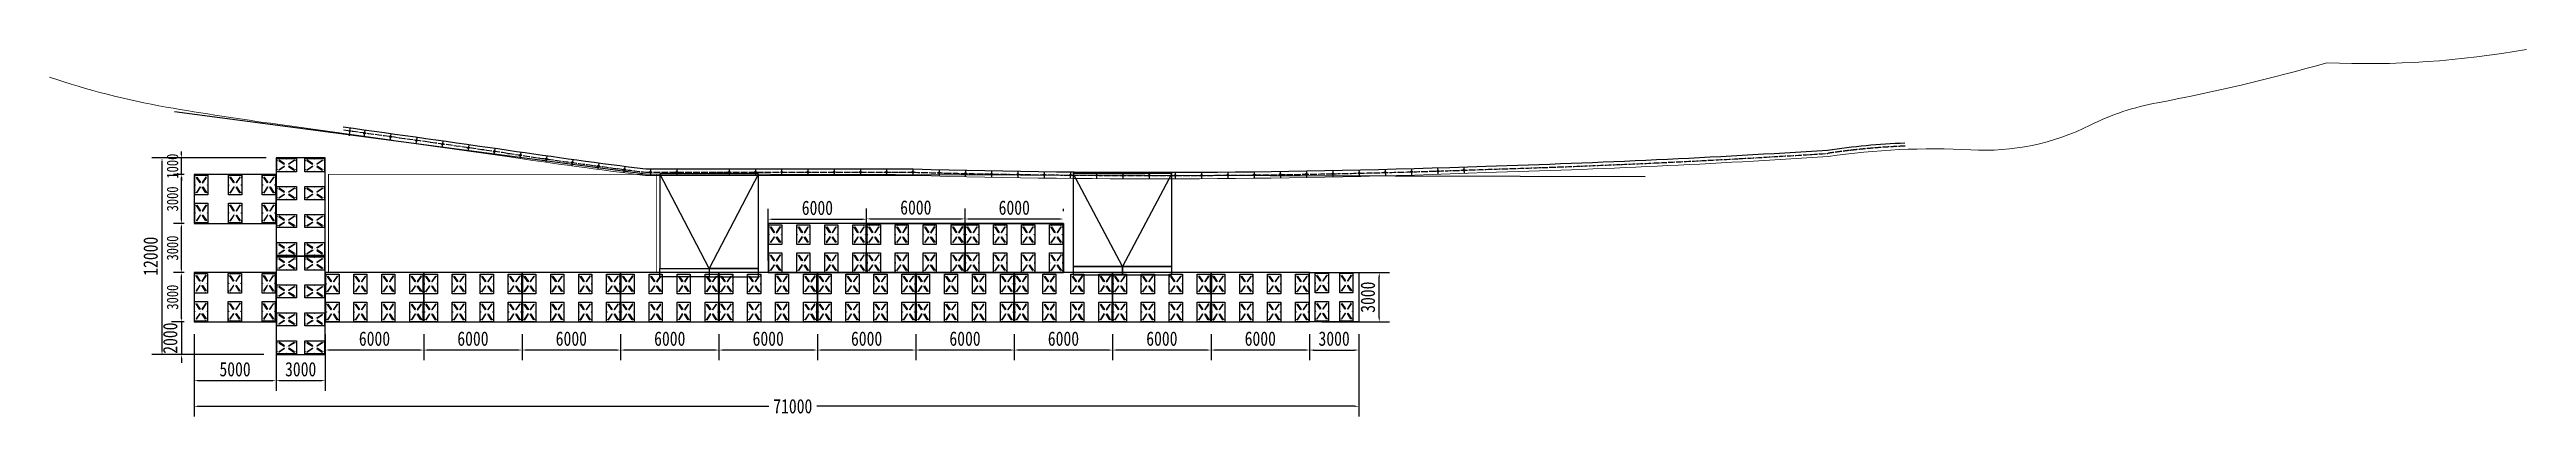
# Model space of a CAD drawing. Header units: millimetres. Extents: x -2018967 to 3675, y -751 to 1571936.
# Drawn here: x -1899858 to -1748861, y 1097384 to 1119796 of the extents above; entities that cross this region are included whole.
import ezdxf

# ---------------------------------------------------------------- set-up
doc = ezdxf.new("R2010")
doc.units = ezdxf.units.MM
doc.header["$LTSCALE"] = 1000
doc.linetypes.add('-6_350_HOLE$0$DASH', pattern=[0.35, 0.25, -0.1])
doc.linetypes.add('DOTE', pattern=[2.42, 2, -0.2, 0.02, -0.2])
doc.layers.get('0').update_dxf_attribs({"linetype": 'CONTINUOUS'})
doc.layers.get('DEFPOINTS').update_dxf_attribs({"linetype": 'CONTINUOUS'})
for name, color, linetype in [('1-下木', 215, 'CONTINUOUS'), ('1-中心线', 4, 'DOTE'), ('1-构筑物', 232, 'CONTINUOUS'), ('1-水岸线', 5, 'CONTINUOUS'), ('1-细部表达', 252, 'CONTINUOUS'), ('1-铺装分割线', 3, 'CONTINUOUS'), ('PUB_TEXT', 7, 'CONTINUOUS'), ('W-ALUMINUM_FRAME铝架', 30, 'CONTINUOUS')]:
    doc.layers.add(name, color=color, linetype=linetype)
doc.styles.add('STANDARD_T3', font='simplex.shx', dxfattribs={"width": 0.7, "bigfont": 'gbcbig.shx'})
doc.styles.add('黑体', font='simhei.ttf', dxfattribs={"width": 0.8})
doc.dimstyles.new('W&&200', dxfattribs={"dimtxt": 700, "dimasz": 200, "dimexe": 500, "dimexo": 600, "dimgap": 200, "dimtad": 1, "dimdec": 0, "dimzin": 0, "dimdsep": 46, "dimtxsty": 'STANDARD_T3', "dimcen": 0.09, "dimclrd": 1, "dimclre": 1, "dimclrt": 7, "dimazin": 2, "dimtfac": 1, "dimtdec": 0, "dimtix": 1, "dimtmove": 2, "dimatfit": 3, "dimfxl": 100, "dimtolj": 1, "dimtzin": 0, "dimarcsym": 0})
doc.dimstyles.new('W&&250', dxfattribs={"dimtxt": 875, "dimasz": 250, "dimexe": 625, "dimexo": 750, "dimgap": 250, "dimtad": 1, "dimdec": 0, "dimzin": 0, "dimdsep": 46, "dimtxsty": 'STANDARD_T3', "dimcen": 0.09, "dimclrd": 1, "dimclre": 1, "dimclrt": 7, "dimazin": 2, "dimtfac": 1, "dimtdec": 0, "dimtix": 1, "dimtmove": 2, "dimatfit": 3, "dimfxl": 100, "dimtolj": 1, "dimtzin": 0, "dimarcsym": 0})

# ---------------------------------------------------------------- blocks, each defined once
blk = doc.blocks.new('*D850')
at = {"color": 1, "lineweight": -2, "transparency": 16777216}
for p, q in [((-1822298, 1106171), (-1818172, 1106171)), ((-1818797, 1103421), (-1818797, 1105921)), ((-1822298, 1103171), (-1818172, 1103171))]:
    blk.add_line(p, q, dxfattribs=at)
at = {"color": 1, "transparency": 16777216}
for points in [[(-1818839, 1105921), (-1818755, 1105921), (-1818797, 1106171)], [(-1818839, 1103421), (-1818755, 1103421), (-1818797, 1103171)]]:
    blk.add_solid(points, dxfattribs=at)
at = {"layer": 'DEFPOINTS', "color": 0, "transparency": 16777216}
for p in [(-1823048, 1106171), (-1818797, 1106171), (-1823048, 1103171)]:
    blk.add_point(p, dxfattribs=at)
at = {"color": 7, "transparency": 16777216, "insert": (-1819489, 1104671), "char_height": 875, "attachment_point": 5, "rotation": 90, "style": '黑体'}
blk.add_mtext('\\A1;3000', dxfattribs=at)
blk = doc.blocks.new('*D851')
at = {"color": 1, "lineweight": -2, "transparency": 16777216}
for p, q in [((-1891048, 1102421), (-1891048, 1098952)), ((-1886048, 1102421), (-1886048, 1098952)), ((-1890798, 1099577), (-1886298, 1099577))]:
    blk.add_line(p, q, dxfattribs=at)
at = {"color": 1, "transparency": 16777216}
for points in [[(-1890798, 1099618), (-1890798, 1099535), (-1891048, 1099577)], [(-1886298, 1099618), (-1886298, 1099535), (-1886048, 1099577)]]:
    blk.add_solid(points, dxfattribs=at)
at = {"layer": 'DEFPOINTS', "color": 0, "transparency": 16777216}
for p in [(-1891048, 1103171), (-1886048, 1103171), (-1886048, 1099577)]:
    blk.add_point(p, dxfattribs=at)
at = {"color": 7, "transparency": 16777216, "insert": (-1888548, 1100269), "char_height": 875, "attachment_point": 5, "style": '黑体'}
blk.add_mtext('\\A1;5000', dxfattribs=at)
blk = doc.blocks.new('*D852')
at = {"color": 1, "lineweight": -2, "transparency": 16777216}
for p, q in [((-1886048, 1102421), (-1886048, 1098952)), ((-1883048, 1102421), (-1883048, 1098952)), ((-1885798, 1099577), (-1883298, 1099577))]:
    blk.add_line(p, q, dxfattribs=at)
at = {"color": 1, "transparency": 16777216}
for points in [[(-1885798, 1099618), (-1885798, 1099535), (-1886048, 1099577)], [(-1883298, 1099618), (-1883298, 1099535), (-1883048, 1099577)]]:
    blk.add_solid(points, dxfattribs=at)
at = {"layer": 'DEFPOINTS', "color": 0, "transparency": 16777216}
for p in [(-1886048, 1103171), (-1883048, 1103171), (-1883048, 1099577)]:
    blk.add_point(p, dxfattribs=at)
at = {"color": 7, "transparency": 16777216, "insert": (-1884548, 1100269), "char_height": 875, "attachment_point": 5, "style": '黑体'}
blk.add_mtext('\\A1;3000', dxfattribs=at)
blk = doc.blocks.new('*D853')
at = {"color": 1, "lineweight": -2, "transparency": 16777216}
for p, q in [((-1891648, 1106171), (-1892306, 1106171)), ((-1891806, 1103371), (-1891806, 1105971)), ((-1891648, 1103171), (-1892306, 1103171))]:
    blk.add_line(p, q, dxfattribs=at)
at = {"color": 1, "transparency": 16777216}
for points in [[(-1891840, 1105971), (-1891773, 1105971), (-1891806, 1106171)], [(-1891840, 1103371), (-1891773, 1103371), (-1891806, 1103171)]]:
    blk.add_solid(points, dxfattribs=at)
at = {"layer": 'DEFPOINTS', "color": 0, "transparency": 16777216}
for p in [(-1891806, 1106171), (-1891048, 1106171), (-1891048, 1103171)]:
    blk.add_point(p, dxfattribs=at)
at = {"color": 7, "transparency": 16777216, "insert": (-1892360, 1104671), "char_height": 700, "attachment_point": 5, "rotation": 90, "style": '黑体'}
blk.add_mtext('\\A1;3000', dxfattribs=at)
blk = doc.blocks.new('*D862')
at = {"color": 1, "lineweight": -2, "transparency": 16777216}
for p, q in [((-1891706, 1109171), (-1892306, 1109171)), ((-1891806, 1106371), (-1891806, 1108971)), ((-1891706, 1106171), (-1892306, 1106171))]:
    blk.add_line(p, q, dxfattribs=at)
at = {"color": 1, "transparency": 16777216}
for points in [[(-1891840, 1108971), (-1891773, 1108971), (-1891806, 1109171)], [(-1891840, 1106371), (-1891773, 1106371), (-1891806, 1106171)]]:
    blk.add_solid(points, dxfattribs=at)
at = {"layer": 'DEFPOINTS', "color": 0, "transparency": 16777216}
for p in [(-1891806, 1109171), (-1891048, 1109171), (-1883048, 1106171)]:
    blk.add_point(p, dxfattribs=at)
at = {"color": 7, "transparency": 16777216, "insert": (-1892360, 1107671), "char_height": 700, "attachment_point": 5, "rotation": 90, "style": '黑体'}
blk.add_mtext('\\A1;3000', dxfattribs=at)
blk = doc.blocks.new('*D863')
at = {"color": 1, "lineweight": -2, "transparency": 16777216}
for p, q in [((-1891648, 1112171), (-1892306, 1112171)), ((-1891806, 1109371), (-1891806, 1111971)), ((-1891648, 1109171), (-1892306, 1109171))]:
    blk.add_line(p, q, dxfattribs=at)
at = {"color": 1, "transparency": 16777216}
for points in [[(-1891840, 1111971), (-1891773, 1111971), (-1891806, 1112171)], [(-1891840, 1109371), (-1891773, 1109371), (-1891806, 1109171)]]:
    blk.add_solid(points, dxfattribs=at)
at = {"layer": 'DEFPOINTS', "color": 0, "transparency": 16777216}
for p in [(-1891806, 1112171), (-1891048, 1112171), (-1891048, 1109171)]:
    blk.add_point(p, dxfattribs=at)
at = {"color": 7, "transparency": 16777216, "insert": (-1892360, 1110671), "char_height": 700, "attachment_point": 5, "rotation": 90, "style": '黑体'}
blk.add_mtext('\\A1;3000', dxfattribs=at)
blk = doc.blocks.new('*D854')
at = {"color": 1, "lineweight": -2, "transparency": 16777216}
for p, q in [((-1886798, 1113171), (-1893627, 1113171)), ((-1893002, 1101421), (-1893002, 1112921)), ((-1886798, 1101171), (-1893627, 1101171))]:
    blk.add_line(p, q, dxfattribs=at)
at = {"color": 1, "transparency": 16777216}
for points in [[(-1893044, 1112921), (-1892960, 1112921), (-1893002, 1113171)], [(-1893044, 1101421), (-1892960, 1101421), (-1893002, 1101171)]]:
    blk.add_solid(points, dxfattribs=at)
at = {"layer": 'DEFPOINTS', "color": 0, "transparency": 16777216}
for p in [(-1893002, 1113171), (-1886048, 1113171), (-1886048, 1101171)]:
    blk.add_point(p, dxfattribs=at)
at = {"color": 7, "transparency": 16777216, "insert": (-1893695, 1107171), "char_height": 875, "attachment_point": 5, "rotation": 90, "style": '黑体'}
blk.add_mtext('\\A1;12000', dxfattribs=at)
blk = doc.blocks.new('*D855')
at = {"color": 1, "lineweight": -2, "transparency": 16777216}
for p, q in [((-1891798, 1103171), (-1892431, 1103171)), ((-1891806, 1103421), (-1891806, 1103671)), ((-1891806, 1103171), (-1891806, 1101171)), ((-1886798, 1101171), (-1892431, 1101171)), ((-1891806, 1100921), (-1891806, 1100671))]:
    blk.add_line(p, q, dxfattribs=at)
at = {"color": 1, "transparency": 16777216}
for points in [[(-1891848, 1103421), (-1891765, 1103421), (-1891806, 1103171)], [(-1891848, 1100921), (-1891765, 1100921), (-1891806, 1101171)]]:
    blk.add_solid(points, dxfattribs=at)
at = {"layer": 'DEFPOINTS', "color": 0, "transparency": 16777216}
for p in [(-1891048, 1103171), (-1891806, 1101171), (-1886048, 1101171)]:
    blk.add_point(p, dxfattribs=at)
at = {"color": 7, "transparency": 16777216, "insert": (-1892499, 1102171), "char_height": 875, "attachment_point": 5, "rotation": 90, "style": '黑体'}
blk.add_mtext('\\A1;2000', dxfattribs=at)
blk = doc.blocks.new('*U845')
at = {"layer": 'W-ALUMINUM_FRAME铝架', "color": 3}
blk.add_lwpolyline([(-6000, -1500), (6000, -1500), (6000, 1500), (-6000, 1500)], close=True, dxfattribs=at)
blk = doc.blocks.new('*U846')
at = {"color": 0, "linetype": 'ByBlock', "lineweight": -2, "transparency": 16777216}
for p in [(-48000, 0), (-36000, 0), (-24000, 0), (-12000, 0), (0, 0)]:
    blk.add_blockref('*U845', p, dxfattribs=at)
blk = doc.blocks.new('*D864')
at = {"color": 1, "lineweight": -2, "transparency": 16777216}
for p, q in [((-1891048, 1102421), (-1891048, 1097384)), ((-1820048, 1102421), (-1820048, 1097384)), ((-1890798, 1098009), (-1856012, 1098009)), ((-1820298, 1098009), (-1853085, 1098009))]:
    blk.add_line(p, q, dxfattribs=at)
at = {"color": 1, "transparency": 16777216}
for points in [[(-1890798, 1098051), (-1890798, 1097968), (-1891048, 1098009)], [(-1820298, 1098051), (-1820298, 1097968), (-1820048, 1098009)]]:
    blk.add_solid(points, dxfattribs=at)
at = {"layer": 'DEFPOINTS', "color": 0, "transparency": 16777216}
for p in [(-1891048, 1103171), (-1820048, 1103171), (-1820048, 1098009)]:
    blk.add_point(p, dxfattribs=at)
at = {"color": 7, "transparency": 16777216, "insert": (-1854548, 1098009), "char_height": 875, "attachment_point": 5, "style": '黑体'}
blk.add_mtext('\\A1;71000', dxfattribs=at)
blk = doc.blocks.new('*U847')
blk.add_lwpolyline([(-3000, -1500), (3000, -1500), (3000, 1500), (-3000, 1500)], close=True)
blk = doc.blocks.new('*U848')
at = {"color": 0, "linetype": 'ByBlock', "lineweight": -2, "transparency": 16777216}
for p in [(-54000, 0), (-48000, 0), (-42000, 0), (-36000, 0), (-30000, 0), (-24000, 0), (-18000, 0), (-12000, 0), (-6000, 0), (0, 0)]:
    blk.add_blockref('*U847', p, dxfattribs=at)
blk = doc.blocks.new('*D859')
at = {"color": 1, "lineweight": -2, "transparency": 16777216}
for p, q in [((-1829048, 1102421), (-1829048, 1100819)), ((-1823048, 1102421), (-1823048, 1100819)), ((-1823298, 1101444), (-1828798, 1101444))]:
    blk.add_line(p, q, dxfattribs=at)
at = {"color": 1, "transparency": 16777216}
for points in [[(-1828798, 1101485), (-1828798, 1101402), (-1829048, 1101444)], [(-1823298, 1101485), (-1823298, 1101402), (-1823048, 1101444)]]:
    blk.add_solid(points, dxfattribs=at)
at = {"layer": 'DEFPOINTS', "color": 0, "transparency": 16777216}
for p in [(-1829048, 1103171), (-1823048, 1103171), (-1829048, 1101444)]:
    blk.add_point(p, dxfattribs=at)
at = {"color": 7, "transparency": 16777216, "insert": (-1826048, 1102136), "char_height": 875, "attachment_point": 5, "style": '黑体'}
blk.add_mtext('\\A1;6000', dxfattribs=at)
blk = doc.blocks.new('*D860')
at = {"color": 1, "lineweight": -2, "transparency": 16777216}
for p, q in [((-1835048, 1102421), (-1835048, 1100819)), ((-1829048, 1102421), (-1829048, 1100819)), ((-1829298, 1101444), (-1834798, 1101444))]:
    blk.add_line(p, q, dxfattribs=at)
at = {"color": 1, "transparency": 16777216}
for points in [[(-1834798, 1101485), (-1834798, 1101402), (-1835048, 1101444)], [(-1829298, 1101485), (-1829298, 1101402), (-1829048, 1101444)]]:
    blk.add_solid(points, dxfattribs=at)
at = {"layer": 'DEFPOINTS', "color": 0, "transparency": 16777216}
for p in [(-1835048, 1103171), (-1829048, 1103171), (-1835048, 1101444)]:
    blk.add_point(p, dxfattribs=at)
at = {"color": 7, "transparency": 16777216, "insert": (-1832048, 1102136), "char_height": 875, "attachment_point": 5, "style": '黑体'}
blk.add_mtext('\\A1;6000', dxfattribs=at)
blk = doc.blocks.new('*D861')
at = {"color": 1, "lineweight": -2, "transparency": 16777216}
for p, q in [((-1841048, 1102421), (-1841048, 1100819)), ((-1835048, 1102421), (-1835048, 1100819)), ((-1835298, 1101444), (-1840798, 1101444))]:
    blk.add_line(p, q, dxfattribs=at)
at = {"color": 1, "transparency": 16777216}
for points in [[(-1840798, 1101485), (-1840798, 1101402), (-1841048, 1101444)], [(-1835298, 1101485), (-1835298, 1101402), (-1835048, 1101444)]]:
    blk.add_solid(points, dxfattribs=at)
at = {"layer": 'DEFPOINTS', "color": 0, "transparency": 16777216}
for p in [(-1841048, 1103171), (-1835048, 1103171), (-1841048, 1101444)]:
    blk.add_point(p, dxfattribs=at)
at = {"color": 7, "transparency": 16777216, "insert": (-1838048, 1102136), "char_height": 875, "attachment_point": 5, "style": '黑体'}
blk.add_mtext('\\A1;6000', dxfattribs=at)
blk = doc.blocks.new('*D865')
at = {"color": 1, "lineweight": -2, "transparency": 16777216}
for p, q in [((-1847048, 1102421), (-1847048, 1100819)), ((-1841048, 1102421), (-1841048, 1100819)), ((-1841298, 1101444), (-1846798, 1101444))]:
    blk.add_line(p, q, dxfattribs=at)
at = {"color": 1, "transparency": 16777216}
for points in [[(-1846798, 1101485), (-1846798, 1101402), (-1847048, 1101444)], [(-1841298, 1101485), (-1841298, 1101402), (-1841048, 1101444)]]:
    blk.add_solid(points, dxfattribs=at)
at = {"layer": 'DEFPOINTS', "color": 0, "transparency": 16777216}
for p in [(-1847048, 1103171), (-1841048, 1103171), (-1847048, 1101444)]:
    blk.add_point(p, dxfattribs=at)
at = {"color": 7, "transparency": 16777216, "insert": (-1844048, 1102136), "char_height": 875, "attachment_point": 5, "style": '黑体'}
blk.add_mtext('\\A1;6000', dxfattribs=at)
blk = doc.blocks.new('*D866')
at = {"color": 1, "lineweight": -2, "transparency": 16777216}
for p, q in [((-1853048, 1102421), (-1853048, 1100819)), ((-1847048, 1102421), (-1847048, 1100819)), ((-1847298, 1101444), (-1852798, 1101444))]:
    blk.add_line(p, q, dxfattribs=at)
at = {"color": 1, "transparency": 16777216}
for points in [[(-1852798, 1101485), (-1852798, 1101402), (-1853048, 1101444)], [(-1847298, 1101485), (-1847298, 1101402), (-1847048, 1101444)]]:
    blk.add_solid(points, dxfattribs=at)
at = {"layer": 'DEFPOINTS', "color": 0, "transparency": 16777216}
for p in [(-1853048, 1103171), (-1847048, 1103171), (-1853048, 1101444)]:
    blk.add_point(p, dxfattribs=at)
at = {"color": 7, "transparency": 16777216, "insert": (-1850048, 1102136), "char_height": 875, "attachment_point": 5, "style": '黑体'}
blk.add_mtext('\\A1;6000', dxfattribs=at)
blk = doc.blocks.new('*D867')
at = {"color": 1, "lineweight": -2, "transparency": 16777216}
for p, q in [((-1859048, 1102421), (-1859048, 1100819)), ((-1853048, 1102421), (-1853048, 1100819)), ((-1853298, 1101444), (-1858798, 1101444))]:
    blk.add_line(p, q, dxfattribs=at)
at = {"color": 1, "transparency": 16777216}
for points in [[(-1858798, 1101485), (-1858798, 1101402), (-1859048, 1101444)], [(-1853298, 1101485), (-1853298, 1101402), (-1853048, 1101444)]]:
    blk.add_solid(points, dxfattribs=at)
at = {"layer": 'DEFPOINTS', "color": 0, "transparency": 16777216}
for p in [(-1859048, 1103171), (-1853048, 1103171), (-1859048, 1101444)]:
    blk.add_point(p, dxfattribs=at)
at = {"color": 7, "transparency": 16777216, "insert": (-1856048, 1102136), "char_height": 875, "attachment_point": 5, "style": '黑体'}
blk.add_mtext('\\A1;6000', dxfattribs=at)
blk = doc.blocks.new('*D868')
at = {"color": 1, "lineweight": -2, "transparency": 16777216}
for p, q in [((-1865048, 1102421), (-1865048, 1100819)), ((-1859048, 1102421), (-1859048, 1100819)), ((-1859298, 1101444), (-1864798, 1101444))]:
    blk.add_line(p, q, dxfattribs=at)
at = {"color": 1, "transparency": 16777216}
for points in [[(-1864798, 1101485), (-1864798, 1101402), (-1865048, 1101444)], [(-1859298, 1101485), (-1859298, 1101402), (-1859048, 1101444)]]:
    blk.add_solid(points, dxfattribs=at)
at = {"layer": 'DEFPOINTS', "color": 0, "transparency": 16777216}
for p in [(-1865048, 1103171), (-1859048, 1103171), (-1865048, 1101444)]:
    blk.add_point(p, dxfattribs=at)
at = {"color": 7, "transparency": 16777216, "insert": (-1862048, 1102136), "char_height": 875, "attachment_point": 5, "style": '黑体'}
blk.add_mtext('\\A1;6000', dxfattribs=at)
blk = doc.blocks.new('*D869')
at = {"color": 1, "lineweight": -2, "transparency": 16777216}
for p, q in [((-1871048, 1102421), (-1871048, 1100819)), ((-1865048, 1102421), (-1865048, 1100819)), ((-1865298, 1101444), (-1870798, 1101444))]:
    blk.add_line(p, q, dxfattribs=at)
at = {"color": 1, "transparency": 16777216}
for points in [[(-1870798, 1101485), (-1870798, 1101402), (-1871048, 1101444)], [(-1865298, 1101485), (-1865298, 1101402), (-1865048, 1101444)]]:
    blk.add_solid(points, dxfattribs=at)
at = {"layer": 'DEFPOINTS', "color": 0, "transparency": 16777216}
for p in [(-1871048, 1103171), (-1865048, 1103171), (-1871048, 1101444)]:
    blk.add_point(p, dxfattribs=at)
at = {"color": 7, "transparency": 16777216, "insert": (-1868048, 1102136), "char_height": 875, "attachment_point": 5, "style": '黑体'}
blk.add_mtext('\\A1;6000', dxfattribs=at)
blk = doc.blocks.new('*D870')
at = {"color": 1, "lineweight": -2, "transparency": 16777216}
for p, q in [((-1877048, 1102421), (-1877048, 1100819)), ((-1871048, 1102421), (-1871048, 1100819)), ((-1871298, 1101444), (-1876798, 1101444))]:
    blk.add_line(p, q, dxfattribs=at)
at = {"color": 1, "transparency": 16777216}
for points in [[(-1876798, 1101485), (-1876798, 1101402), (-1877048, 1101444)], [(-1871298, 1101485), (-1871298, 1101402), (-1871048, 1101444)]]:
    blk.add_solid(points, dxfattribs=at)
at = {"layer": 'DEFPOINTS', "color": 0, "transparency": 16777216}
for p in [(-1877048, 1103171), (-1871048, 1103171), (-1877048, 1101444)]:
    blk.add_point(p, dxfattribs=at)
at = {"color": 7, "transparency": 16777216, "insert": (-1874048, 1102136), "char_height": 875, "attachment_point": 5, "style": '黑体'}
blk.add_mtext('\\A1;6000', dxfattribs=at)
blk = doc.blocks.new('*D871')
at = {"color": 1, "lineweight": -2, "transparency": 16777216}
for p, q in [((-1883048, 1102421), (-1883048, 1100819)), ((-1877048, 1102421), (-1877048, 1100819)), ((-1877298, 1101444), (-1882798, 1101444))]:
    blk.add_line(p, q, dxfattribs=at)
at = {"color": 1, "transparency": 16777216}
for points in [[(-1882798, 1101485), (-1882798, 1101402), (-1883048, 1101444)], [(-1877298, 1101485), (-1877298, 1101402), (-1877048, 1101444)]]:
    blk.add_solid(points, dxfattribs=at)
at = {"layer": 'DEFPOINTS', "color": 0, "transparency": 16777216}
for p in [(-1883048, 1103171), (-1877048, 1103171), (-1883048, 1101444)]:
    blk.add_point(p, dxfattribs=at)
at = {"color": 7, "transparency": 16777216, "insert": (-1880048, 1102136), "char_height": 875, "attachment_point": 5, "style": '黑体'}
blk.add_mtext('\\A1;6000', dxfattribs=at)
blk = doc.blocks.new('langan')
at = {"layer": '1-中心线'}
blk.add_lwpolyline([(0, 0.18), (0, 0.04), (0, -0.19)], dxfattribs=at)
at = {"layer": '1-细部表达'}
blk.add_lwpolyline([(-0.04, 0.04), (0.04, 0.04), (0.04, -0.04), (-0.04, -0.04)], close=True, dxfattribs=at)
blk = doc.blocks.new('*D856')
at = {"color": 1, "lineweight": -2, "transparency": 16777216}
for p, q in [((-1856048, 1106921), (-1856048, 1110056)), ((-1850048, 1106921), (-1850048, 1110056)), ((-1855798, 1109431), (-1850298, 1109431))]:
    blk.add_line(p, q, dxfattribs=at)
at = {"color": 1, "transparency": 16777216}
for points in [[(-1855798, 1109472), (-1855798, 1109389), (-1856048, 1109431)], [(-1850298, 1109472), (-1850298, 1109389), (-1850048, 1109431)]]:
    blk.add_solid(points, dxfattribs=at)
at = {"layer": 'DEFPOINTS', "color": 0, "transparency": 16777216}
for p in [(-1850048, 1109431), (-1856048, 1106171), (-1850048, 1106171)]:
    blk.add_point(p, dxfattribs=at)
at = {"color": 7, "transparency": 16777216, "insert": (-1853048, 1110123), "char_height": 875, "attachment_point": 5, "style": '黑体'}
blk.add_mtext('\\A1;6000', dxfattribs=at)
blk = doc.blocks.new('*D857')
at = {"color": 1, "lineweight": -2, "transparency": 16777216}
for p, q in [((-1850048, 1106921), (-1850048, 1110077)), ((-1844048, 1106921), (-1844048, 1110077)), ((-1849798, 1109452), (-1844298, 1109452))]:
    blk.add_line(p, q, dxfattribs=at)
at = {"color": 1, "transparency": 16777216}
for points in [[(-1849798, 1109493), (-1849798, 1109410), (-1850048, 1109452)], [(-1844298, 1109493), (-1844298, 1109410), (-1844048, 1109452)]]:
    blk.add_solid(points, dxfattribs=at)
at = {"layer": 'DEFPOINTS', "color": 0, "transparency": 16777216}
for p in [(-1844048, 1109452), (-1850048, 1106171), (-1844048, 1106171)]:
    blk.add_point(p, dxfattribs=at)
at = {"color": 7, "transparency": 16777216, "insert": (-1847048, 1110144), "char_height": 875, "attachment_point": 5, "style": '黑体'}
blk.add_mtext('\\A1;6000', dxfattribs=at)
blk = doc.blocks.new('*D849')
at = {"color": 1, "lineweight": -2, "transparency": 16777216}
for p, q in [((-1844048, 1106921), (-1844048, 1110069)), ((-1838048, 1109921), (-1838048, 1110069)), ((-1838298, 1109444), (-1843798, 1109444))]:
    blk.add_line(p, q, dxfattribs=at)
at = {"color": 1, "transparency": 16777216}
for points in [[(-1843798, 1109486), (-1843798, 1109402), (-1844048, 1109444)], [(-1838298, 1109486), (-1838298, 1109402), (-1838048, 1109444)]]:
    blk.add_solid(points, dxfattribs=at)
at = {"layer": 'DEFPOINTS', "color": 0, "transparency": 16777216}
for p in [(-1844048, 1109444), (-1838048, 1109171), (-1844048, 1106171)]:
    blk.add_point(p, dxfattribs=at)
at = {"color": 7, "transparency": 16777216, "insert": (-1841048, 1110136), "char_height": 875, "attachment_point": 5, "style": '黑体'}
blk.add_mtext('\\A1;6000', dxfattribs=at)
blk = doc.blocks.new('*D858')
at = {"color": 1, "lineweight": -2, "transparency": 16777216}
for p, q in [((-1886648, 1113171), (-1892306, 1113171)), ((-1891806, 1113371), (-1891806, 1113571)), ((-1891806, 1112171), (-1891806, 1113171)), ((-1891648, 1112171), (-1892306, 1112171)), ((-1891806, 1111971), (-1891806, 1111771))]:
    blk.add_line(p, q, dxfattribs=at)
at = {"color": 1, "transparency": 16777216}
for points in [[(-1891840, 1113371), (-1891773, 1113371), (-1891806, 1113171)], [(-1891840, 1111971), (-1891773, 1111971), (-1891806, 1112171)]]:
    blk.add_solid(points, dxfattribs=at)
at = {"layer": 'DEFPOINTS', "color": 0, "transparency": 16777216}
for p in [(-1891806, 1113171), (-1886048, 1113171), (-1891048, 1112171)]:
    blk.add_point(p, dxfattribs=at)
at = {"color": 7, "transparency": 16777216, "insert": (-1892360, 1112671), "char_height": 700, "attachment_point": 5, "rotation": 90, "style": '黑体'}
blk.add_mtext('\\A1;1000', dxfattribs=at)
blk = doc.blocks.new('$matou$00000186')
for points in [[(-600, 400), (600, 400), (600, -400), (-600, -400)], [(-456, 304), (-472, 279), (-140, 57), (-123, 82)], [(456, 304), (472, 279), (140, 57), (123, 82)], [(-456, -304), (-472, -279), (-140, -57), (-123, -82)], [(456, -304), (472, -279), (140, -57), (123, -82)]]:
    blk.add_lwpolyline(points, close=True)
at = {"color": 1}
for centre in [(-575, 275), (-475, 378), (0, 378), (475, 378), (575, 275), (-575, -275), (-475, -378), (0, -378), (475, -378), (575, -275)]:
    blk.add_circle(centre, 7, dxfattribs=at)
at = {"layer": 'PUB_TEXT', "style": '黑体', "width": 0.8}
blk.add_text('JY', height=52.6, dxfattribs=at).set_placement((-44, -35))
blk = doc.blocks.new('*U880')
at = {"rotation": 270}
blk.add_blockref('$matou$00000186', (0, 0), dxfattribs=at)
blk = doc.blocks.new('*U881')
at = {"color": 0, "linetype": 'ByBlock', "lineweight": -2, "transparency": 16777216}
for p in [(0, 1714), (2058, 1714), (4116, 1714), (0, 0), (2058, 0), (4116, 0)]:
    blk.add_blockref('*U880', p, dxfattribs=at)
blk = doc.blocks.new('*U884')
at = {"rotation": 270}
blk.add_blockref('$matou$00000186', (0, 0), dxfattribs=at)
blk = doc.blocks.new('*U885')
at = {"color": 0, "linetype": 'ByBlock', "lineweight": -2, "transparency": 16777216}
for p in [(0, 1714), (1705, 1714), (3410, 1714), (5115, 1714), (0, 0), (1705, 0), (3410, 0), (5115, 0)]:
    blk.add_blockref('*U884', p, dxfattribs=at)
blk = doc.blocks.new('*U882')
blk.add_blockref('*U885', (-2557.5, -857))
blk = doc.blocks.new('*U883')
at = {"color": 0, "linetype": 'ByBlock', "lineweight": -2, "transparency": 16777216}
for p in [(-54000, 0), (-48000, 0), (-42000, 0), (-36000, 0), (-30000, 0), (-24000, 0), (-18000, 0), (-12000, 0), (-6000, 0), (0, 0)]:
    blk.add_blockref('*U882', p, dxfattribs=at)
blk = doc.blocks.new('*U888')
at = {"rotation": 270}
blk.add_blockref('$matou$00000186', (0, 0), dxfattribs=at)
blk = doc.blocks.new('*U889')
at = {"color": 0, "linetype": 'ByBlock', "lineweight": -2, "transparency": 16777216}
for p in [(0, 1714), (1705, 1714), (3410, 1714), (5115, 1714), (0, 0), (1705, 0), (3410, 0), (5115, 0)]:
    blk.add_blockref('*U888', p, dxfattribs=at)
blk = doc.blocks.new('*U886')
blk.add_blockref('*U889', (-2557.5, -857))
blk = doc.blocks.new('*U887')
at = {"color": 0, "linetype": 'ByBlock', "lineweight": -2, "transparency": 16777216}
for p in [(-6000, 0), (0, 0)]:
    blk.add_blockref('*U886', p, dxfattribs=at)
blk = doc.blocks.new('*U890')
at = {"rotation": 270}
blk.add_blockref('$matou$00000186', (0, 0), dxfattribs=at)
blk = doc.blocks.new('*U891')
at = {"color": 0, "linetype": 'ByBlock', "lineweight": -2, "transparency": 16777216}
for p in [(0, 1714), (2058, 1714), (4116, 1714), (0, 0), (2058, 0), (4116, 0)]:
    blk.add_blockref('*U890', p, dxfattribs=at)
blk = doc.blocks.new('*U894')
at = {"rotation": 270}
blk.add_blockref('$matou$00000186', (0, 0), dxfattribs=at)
blk = doc.blocks.new('*U895')
at = {"color": 0, "linetype": 'ByBlock', "lineweight": -2, "transparency": 16777216}
for p in [(0, 1714), (1705, 1714), (3410, 1714), (5115, 1714), (0, 0), (1705, 0), (3410, 0), (5115, 0)]:
    blk.add_blockref('*U894', p, dxfattribs=at)
blk = doc.blocks.new('*U892')
blk.add_blockref('*U895', (-2557.5, -857))
blk = doc.blocks.new('*U893')
at = {"color": 0, "linetype": 'ByBlock', "lineweight": -2, "transparency": 16777216}
for p in [(-12000, 0), (-6000, 0), (0, 0)]:
    blk.add_blockref('*U892', p, dxfattribs=at)
blk = doc.blocks.new('*U915')
at = {"rotation": 270}
blk.add_blockref('$matou$00000186', (0, 0), dxfattribs=at)
blk = doc.blocks.new('*U916')
at = {"color": 0, "linetype": 'ByBlock', "lineweight": -2, "transparency": 16777216}
for p in [(0, 1714), (1500, 1714), (0, 0), (1500, 0)]:
    blk.add_blockref('*U915', p, dxfattribs=at)
blk = doc.blocks.new('*D917')
at = {"color": 1, "lineweight": -2, "transparency": 16777216}
for p, q in [((-1823048, 1102421), (-1823048, 1100819)), ((-1820048, 1102421), (-1820048, 1100819)), ((-1822798, 1101444), (-1820298, 1101444))]:
    blk.add_line(p, q, dxfattribs=at)
at = {"color": 1, "transparency": 16777216}
for points in [[(-1822798, 1101485), (-1822798, 1101402), (-1823048, 1101444)], [(-1820298, 1101485), (-1820298, 1101402), (-1820048, 1101444)]]:
    blk.add_solid(points, dxfattribs=at)
at = {"layer": 'DEFPOINTS', "color": 0, "transparency": 16777216}
for p in [(-1823048, 1103171), (-1820048, 1103171), (-1820048, 1101444)]:
    blk.add_point(p, dxfattribs=at)
at = {"color": 7, "transparency": 16777216, "insert": (-1821548, 1102136), "char_height": 875, "attachment_point": 5, "style": '黑体'}
blk.add_mtext('\\A1;3000', dxfattribs=at)

msp = doc.modelspace()

# ---------------------------------------------------------------- linework, layer by layer
at = {"color": 8}
msp.add_lwpolyline([(-1892241.7, 1116012.8), (-1892241.7, 1116012.8), (-1863521.1, 1112193.8), (-1802589.5, 1112030)], dxfattribs=at)
at = {"linetype": '-6_350_HOLE$0$DASH', "const_width": 50}
msp.add_lwpolyline([(-1882848.4, 1106170.6), (-1862848.4, 1106170.6), (-1862848.4, 1112170.6), (-1882848.4, 1112170.6)], close=True, dxfattribs=at)
at = {"layer": '1-下木'}
msp.add_lwpolyline([(-1881552.8, 1115015.1), (-1881598.3, 1114527.6)], dxfattribs=at)
at = {"layer": '1-中心线', "ltscale": 0.2}
msp.add_lwpolyline([(-1881976.7, 1114872.5, -0.00070829), (-1871935.7, 1113453.4, 0.00515252), (-1863521.1, 1112298.5), (-1847204.9, 1112300.6, 0.01612698), (-1812298.9, 1112474.3, 0.00867873), (-1791452.3, 1113453.8, -0.02742657), (-1786744.8, 1113895.1)], format="xyb", dxfattribs=at)
at = {"layer": '1-水岸线', "linetype": 'ByBlock', "lineweight": 0}
msp.add_lwpolyline([(-1899858, 1118112.2, 0.03862913), (-1892751.2, 1116277.2, 0.00789838), (-1885969.5, 1115226.9, -0.00098789), (-1871964.4, 1113255.5, 0.00515989), (-1863533.7, 1112098.5), (-1847207.6, 1112100.6, 0.01612536), (-1812292.2, 1112274.4, 0.00868191), (-1791431, 1113254.7, -0.05087573), (-1782726.8, 1113662.7, 0.13026635), (-1775462.7, 1115167.4, -0.06978773), (-1771358.7, 1116545.6, 0.02343814), (-1761026.5, 1118981.1, 0.05492605), (-1748860.7, 1119795.8)], format="xyb", dxfattribs=at)
at = {"layer": '1-铺装分割线', "linetype": 'ByBlock'}
msp.add_lwpolyline([(-1881948.9, 1115070.6, -0.00070832), (-1871906.9, 1113651.3, 0.00514514), (-1863508.5, 1112498.5), (-1847202.2, 1112500.6, 0.0161286), (-1812305.5, 1112674.2, 0.00867556), (-1791473.5, 1113652.8, -0.02737798), (-1786752.6, 1114094.9)], format="xyb", dxfattribs=at)
at = {"layer": 'W-ALUMINUM_FRAME铝架', "color": 3}
for points in [[(-1886048.4, 1107170.6), (-1883048.4, 1107170.6), (-1883048.4, 1113170.6), (-1886048.4, 1113170.6)], [(-1891048.4, 1109170.6), (-1886048.4, 1109170.6), (-1886048.4, 1112170.6), (-1891048.4, 1112170.6)], [(-1856048.4, 1109170.6), (-1856048.4, 1106170.6), (-1850048.4, 1106170.6), (-1850048.4, 1109170.6)], [(-1850048.4, 1109170.6), (-1844048.4, 1109170.6), (-1844048.4, 1106170.6), (-1850048.4, 1106170.6)], [(-1838048.4, 1109170.6), (-1838048.4, 1106170.6), (-1844048.4, 1106170.6), (-1844048.4, 1109170.6)], [(-1886048.4, 1101170.6), (-1883048.4, 1101170.6), (-1883048.4, 1107170.6), (-1886048.4, 1107170.6)], [(-1891048.4, 1103170.6), (-1886048.4, 1103170.6), (-1886048.4, 1106170.6), (-1891048.4, 1106170.6)], [(-1823048.4, 1106170.6), (-1820048.4, 1106170.6), (-1820048.4, 1103170.6), (-1823048.4, 1103170.6)]]:
    msp.add_lwpolyline(points, close=True, dxfattribs=at)
at = {"layer": 'W-ALUMINUM_FRAME铝架', "color": 4}
for points in [[(-1862644.6, 1106424.1), (-1856644.6, 1106424.1), (-1856644.6, 1112203.9), (-1862644.6, 1112203.9)], [(-1831448.4, 1106534.6), (-1831448.4, 1112220.5), (-1837448.4, 1112220.5), (-1837448.4, 1106534.6)], [(-1859648.4, 1105920.6), (-1862648.4, 1105920.6), (-1862648.4, 1106420.6), (-1859648.4, 1106420.6)], [(-1859648.4, 1105920.6), (-1856648.4, 1105920.6), (-1856648.4, 1106420.6), (-1859648.4, 1106420.6)], [(-1837448.4, 1106034.6), (-1834448.4, 1106034.6), (-1834448.4, 1106534.6), (-1837448.4, 1106534.6)], [(-1834448.4, 1106034.6), (-1831448.4, 1106034.6), (-1831448.4, 1106534.6), (-1834448.4, 1106534.6)]]:
    msp.add_lwpolyline(points, close=True, dxfattribs=at)
for points in [[(-1856644.6, 1112203.9), (-1859644.6, 1106420.6), (-1862644.6, 1112203.9)], [(-1831448.4, 1112220.5), (-1834448.4, 1106534.6), (-1837448.4, 1112220.5)]]:
    msp.add_lwpolyline(points, dxfattribs=at)
at = {"layer": 'W-ALUMINUM_FRAME铝架'}
msp.add_lwpolyline([(-1856048.4, 1106170.6), (-1838048.4, 1106170.6), (-1838048.4, 1109170.6), (-1856048.4, 1109170.6)], close=True, dxfattribs=at)

# ---------------------------------------------------------------- block references
at = {"rotation": 270}
msp.add_blockref('*U887', (-1884549.7, 1104171.1), dxfattribs=at)
for name, p in [('*U891', (-1890602.9, 1109809.6)), ('*U893', (-1841053, 1107627.6)), ('*U881', (-1890621, 1103802.8)), ('*U846', (-1829048.4, 1104670.6)), ('*U848', (-1826048.4, 1104670.6)), ('*U883', (-1826053, 1104627.6)), ('*U916', (-1822298, 1103813.6))]:
    msp.add_blockref(name, p)
at = {"layer": '1-构筑物'}
for p, xscale, yscale, zscale, rotation in [((-1880660.6, 1114688.2), 999.9999999999995, 999.9999999999995, 999.9999999999995, 352.0153963550256), ((-1879076.1, 1114465.6), 999.9999999999998, 999.9999999999998, 999.9999999999998, 351.9897844261242), ((-1877491.8, 1114242.2), 999.9999999999999, 999.9999999999999, 999.9999999999999, 351.9641724972022), ((-1875907.6, 1114018.2), 999.9999999999999, 999.9999999999999, 999.9999999999999, 351.9385605682272), ((-1874323.4, 1113793.5), 999.9999999999995, 999.9999999999995, 999.9999999999995, 351.9129486392683), ((-1872739.4, 1113568.1), 999.9999999999999, 999.9999999999999, 999.9999999999999, 351.887336710293), ((-1871155.9, 1113338.9), 1000, 1000, 1000, 351.7042036249348), ((-1869572.2, 1113111.2), 1000, 1000, 1000, 351.9266498785266), ((-1867987.6, 1112889.5), 1000.000000000001, 1000.000000000001, 1000.000000000001, 352.1490961334314), ((-1866402.2, 1112674.1), 999.9999999999999, 999.9999999999999, 999.9999999999999, 352.371542387477), ((-1864815.9, 1112464.7), 1000, 1000, 1000, 352.5939886410972), ((-1863226.6, 1112298.5), 1000.000000000001, 1000.000000000001, 1000.000000000001, 0.007416484556053341), ((-1861626.6, 1112298.8), 1000.000000000001, 1000.000000000001, 1000.000000000001, 0.007416484556053341), ((-1858426.6, 1112299.2), 1000.000000000001, 1000.000000000001, 1000.000000000001, 0.007416484556053341), ((-1856826.6, 1112299.4), 1000.000000000001, 1000.000000000001, 1000.000000000001, 0.007416484556053341), ((-1855226.6, 1112299.6), 1000.000000000001, 1000.000000000001, 1000.000000000001, 0.007416484556053341), ((-1853626.6, 1112299.8), 1000.000000000001, 1000.000000000001, 1000.000000000001, 0.007416484556053341), ((-1852026.6, 1112300), 1000.000000000001, 1000.000000000001, 1000.000000000001, 0.007416484556053341), ((-1850426.6, 1112300.2), 1000.000000000001, 1000.000000000001, 1000.000000000001, 0.007416484556053341), ((-1848826.6, 1112300.4), 1000.000000000001, 1000.000000000001, 1000.000000000001, 0.007416484556053341), ((-1847226.6, 1112300.6), 1000.000000000001, 1000.000000000001, 1000.000000000001, 0.007416484556053341), ((-1845627.1, 1112259.9), 1000, 1000, 1000, 358.6042863558596), ((-1844027.5, 1112223.3), 1000.000000000001, 1000.000000000001, 1000.000000000001, 358.7736565907607), ((-1842427.8, 1112191.4), 999.9999999999999, 999.9999999999999, 999.9999999999999, 358.9430268253143), ((-1840828.1, 1112164.2), 999.9999999999998, 999.9999999999998, 999.9999999999998, 359.1123970603898), ((-1839228.2, 1112141.8), 1000.000000000001, 1000.000000000001, 1000.000000000001, 359.2817672950263), ((-1837628.3, 1112124.1), 1000.000000000001, 1000.000000000001, 1000.000000000001, 359.451137529513), ((-1836028.4, 1112111.2), 1000, 1000, 1000, 359.6205077645332), ((-1834428.4, 1112102.9), 1000, 1000, 1000, 359.7898779992739), ((-1832828.4, 1112099.4), 1000, 1000, 1000, 359.9592482338012), ((-1831228.4, 1112100.7), 999.9999999999993, 999.9999999999993, 999.9999999999993, 0.1286184688192469), ((-1829628.4, 1112106.6), 1000, 1000, 1000, 0.2979887028719904), ((-1828028.4, 1112117.3), 1000, 1000, 1000, 0.467358938146356), ((-1826428.5, 1112132.7), 1000, 1000, 1000, 0.636729173009861), ((-1824828.6, 1112152.9), 1000, 1000, 1000, 0.8060994074911044), ((-1823228.8, 1112177.7), 1000, 1000, 1000, 0.9754696425328055), ((-1821629.1, 1112207.3), 999.9999999999998, 999.9999999999998, 999.9999999999998, 1.144839876957448), ((-1820029.5, 1112241.7), 1000, 1000, 1000, 1.314210111604431), ((-1818430, 1112280.7), 999.9999999999994, 999.9999999999994, 999.9999999999994, 1.48358034619009), ((-1816830.6, 1112324.5), 1000, 1000, 1000, 1.652950580836088), ((-1815231.3, 1112373), 1000, 1000, 1000, 1.822320815641839), ((-1813632.2, 1112426.3), 1000, 1000, 1000, 1.991691050636593)]:
    msp.add_blockref('langan', p, dxfattribs=dict(at, xscale=xscale, yscale=yscale, zscale=zscale, rotation=rotation))

# ---------------------------------------------------------------- dimensions: what is measured, and where the dimension line sits
for base, p1, p2, dimstyle, override, picture, middle in [((-1893002.1, 1113170.6), (-1886048.4, 1101170.6), (-1886048.4, 1113170.6), 'W&&250', {"dimtxsty": '黑体'}, '*D854', (-1893694.5, 1107170.6)), ((-1891806.4, 1113170.6), (-1891048.4, 1112170.6), (-1886048.4, 1113170.6), 'W&&200', {"dimtxsty": '黑体'}, '*D858', (-1892360.3, 1112670.6)), ((-1891806.4, 1112170.6), (-1891048.4, 1109170.6), (-1891048.4, 1112170.6), 'W&&200', {"dimtxsty": '黑体'}, '*D863', (-1892360.3, 1110670.6)), ((-1891806.4, 1109170.6), (-1883048.4, 1106170.6), (-1891048.4, 1109170.6), 'W&&200', {"dimtxsty": '黑体', "dimfxlon": 1}, '*D862', (-1892360.3, 1107670.6)), ((-1891806.4, 1106170.6), (-1891048.4, 1103170.6), (-1891048.4, 1106170.6), 'W&&200', {"dimtxsty": '黑体'}, '*D853', (-1892360.3, 1104670.6)), ((-1818797, 1106170.6), (-1823048.4, 1103170.6), (-1823048.4, 1106170.6), 'W&&250', {"dimtxsty": '黑体'}, '*D850', (-1819489.4, 1104670.6)), ((-1891806.4, 1101170.6), (-1891048.4, 1103170.6), (-1886048.4, 1101170.6), 'W&&250', {"dimtxsty": '黑体'}, '*D855', (-1892498.8, 1102170.6))]:
    dim = msp.add_linear_dim(base=base, p1=p1, p2=p2, angle=90, dimstyle=dimstyle, override=override)
    dim.commit()
    dim.dimension.update_dxf_attribs({"geometry": picture, "text_midpoint": middle})
for base, p1, p2, picture, middle in [((-1850048.4, 1109430.8), (-1856048.4, 1106170.6), (-1850048.4, 1106170.6), '*D856', (-1853048.4, 1110123.2)), ((-1844048.4, 1109451.6), (-1850048.4, 1106170.6), (-1844048.4, 1106170.6), '*D857', (-1847048.4, 1110144.1)), ((-1844048.4, 1109444), (-1838048.4, 1109170.6), (-1844048.4, 1106170.6), '*D849', (-1841048.4, 1110136.5)), ((-1886048.4, 1099576.7), (-1891048.4, 1103170.6), (-1886048.4, 1103170.6), '*D851', (-1888548.4, 1100269.1)), ((-1883048.4, 1099576.7), (-1886048.4, 1103170.6), (-1883048.4, 1103170.6), '*D852', (-1884548.4, 1100269.1)), ((-1883048.4, 1101443.6), (-1877048.4, 1103170.6), (-1883048.4, 1103170.6), '*D871', (-1880048.4, 1102136)), ((-1877048.4, 1101443.6), (-1871048.4, 1103170.6), (-1877048.4, 1103170.6), '*D870', (-1874048.4, 1102136)), ((-1871048.4, 1101443.6), (-1865048.4, 1103170.6), (-1871048.4, 1103170.6), '*D869', (-1868048.4, 1102136)), ((-1865048.4, 1101443.6), (-1859048.4, 1103170.6), (-1865048.4, 1103170.6), '*D868', (-1862048.4, 1102136)), ((-1859048.4, 1101443.6), (-1853048.4, 1103170.6), (-1859048.4, 1103170.6), '*D867', (-1856048.4, 1102136)), ((-1853048.4, 1101443.6), (-1847048.4, 1103170.6), (-1853048.4, 1103170.6), '*D866', (-1850048.4, 1102136)), ((-1847048.4, 1101443.6), (-1841048.4, 1103170.6), (-1847048.4, 1103170.6), '*D865', (-1844048.4, 1102136)), ((-1841048.4, 1101443.6), (-1835048.4, 1103170.6), (-1841048.4, 1103170.6), '*D861', (-1838048.4, 1102136)), ((-1835048.4, 1101443.6), (-1829048.4, 1103170.6), (-1835048.4, 1103170.6), '*D860', (-1832048.4, 1102136)), ((-1829048.4, 1101443.6), (-1823048.4, 1103170.6), (-1829048.4, 1103170.6), '*D859', (-1826048.4, 1102136)), ((-1820048.4, 1101443.6), (-1823048.4, 1103170.6), (-1820048.4, 1103170.6), '*D917', (-1821548.4, 1102136))]:
    dim = msp.add_linear_dim(base=base, p1=p1, p2=p2, dimstyle='W&&250', override={"dimtxsty": '黑体'})
    dim.commit()
    dim.dimension.update_dxf_attribs({"geometry": picture, "text_midpoint": middle})
dim = msp.add_linear_dim(base=(-1820048.4, 1098009.3), p1=(-1891048.4, 1103170.6), p2=(-1820048.4, 1103170.6), dimstyle='W&&250', override={"dimtxsty": '黑体'})
dim.commit()
dim.dimension.update_dxf_attribs({"geometry": '*D864', "text_midpoint": (-1854548.4, 1098009.3), "dimtype": 160})

doc.saveas('drawing.dxf')
